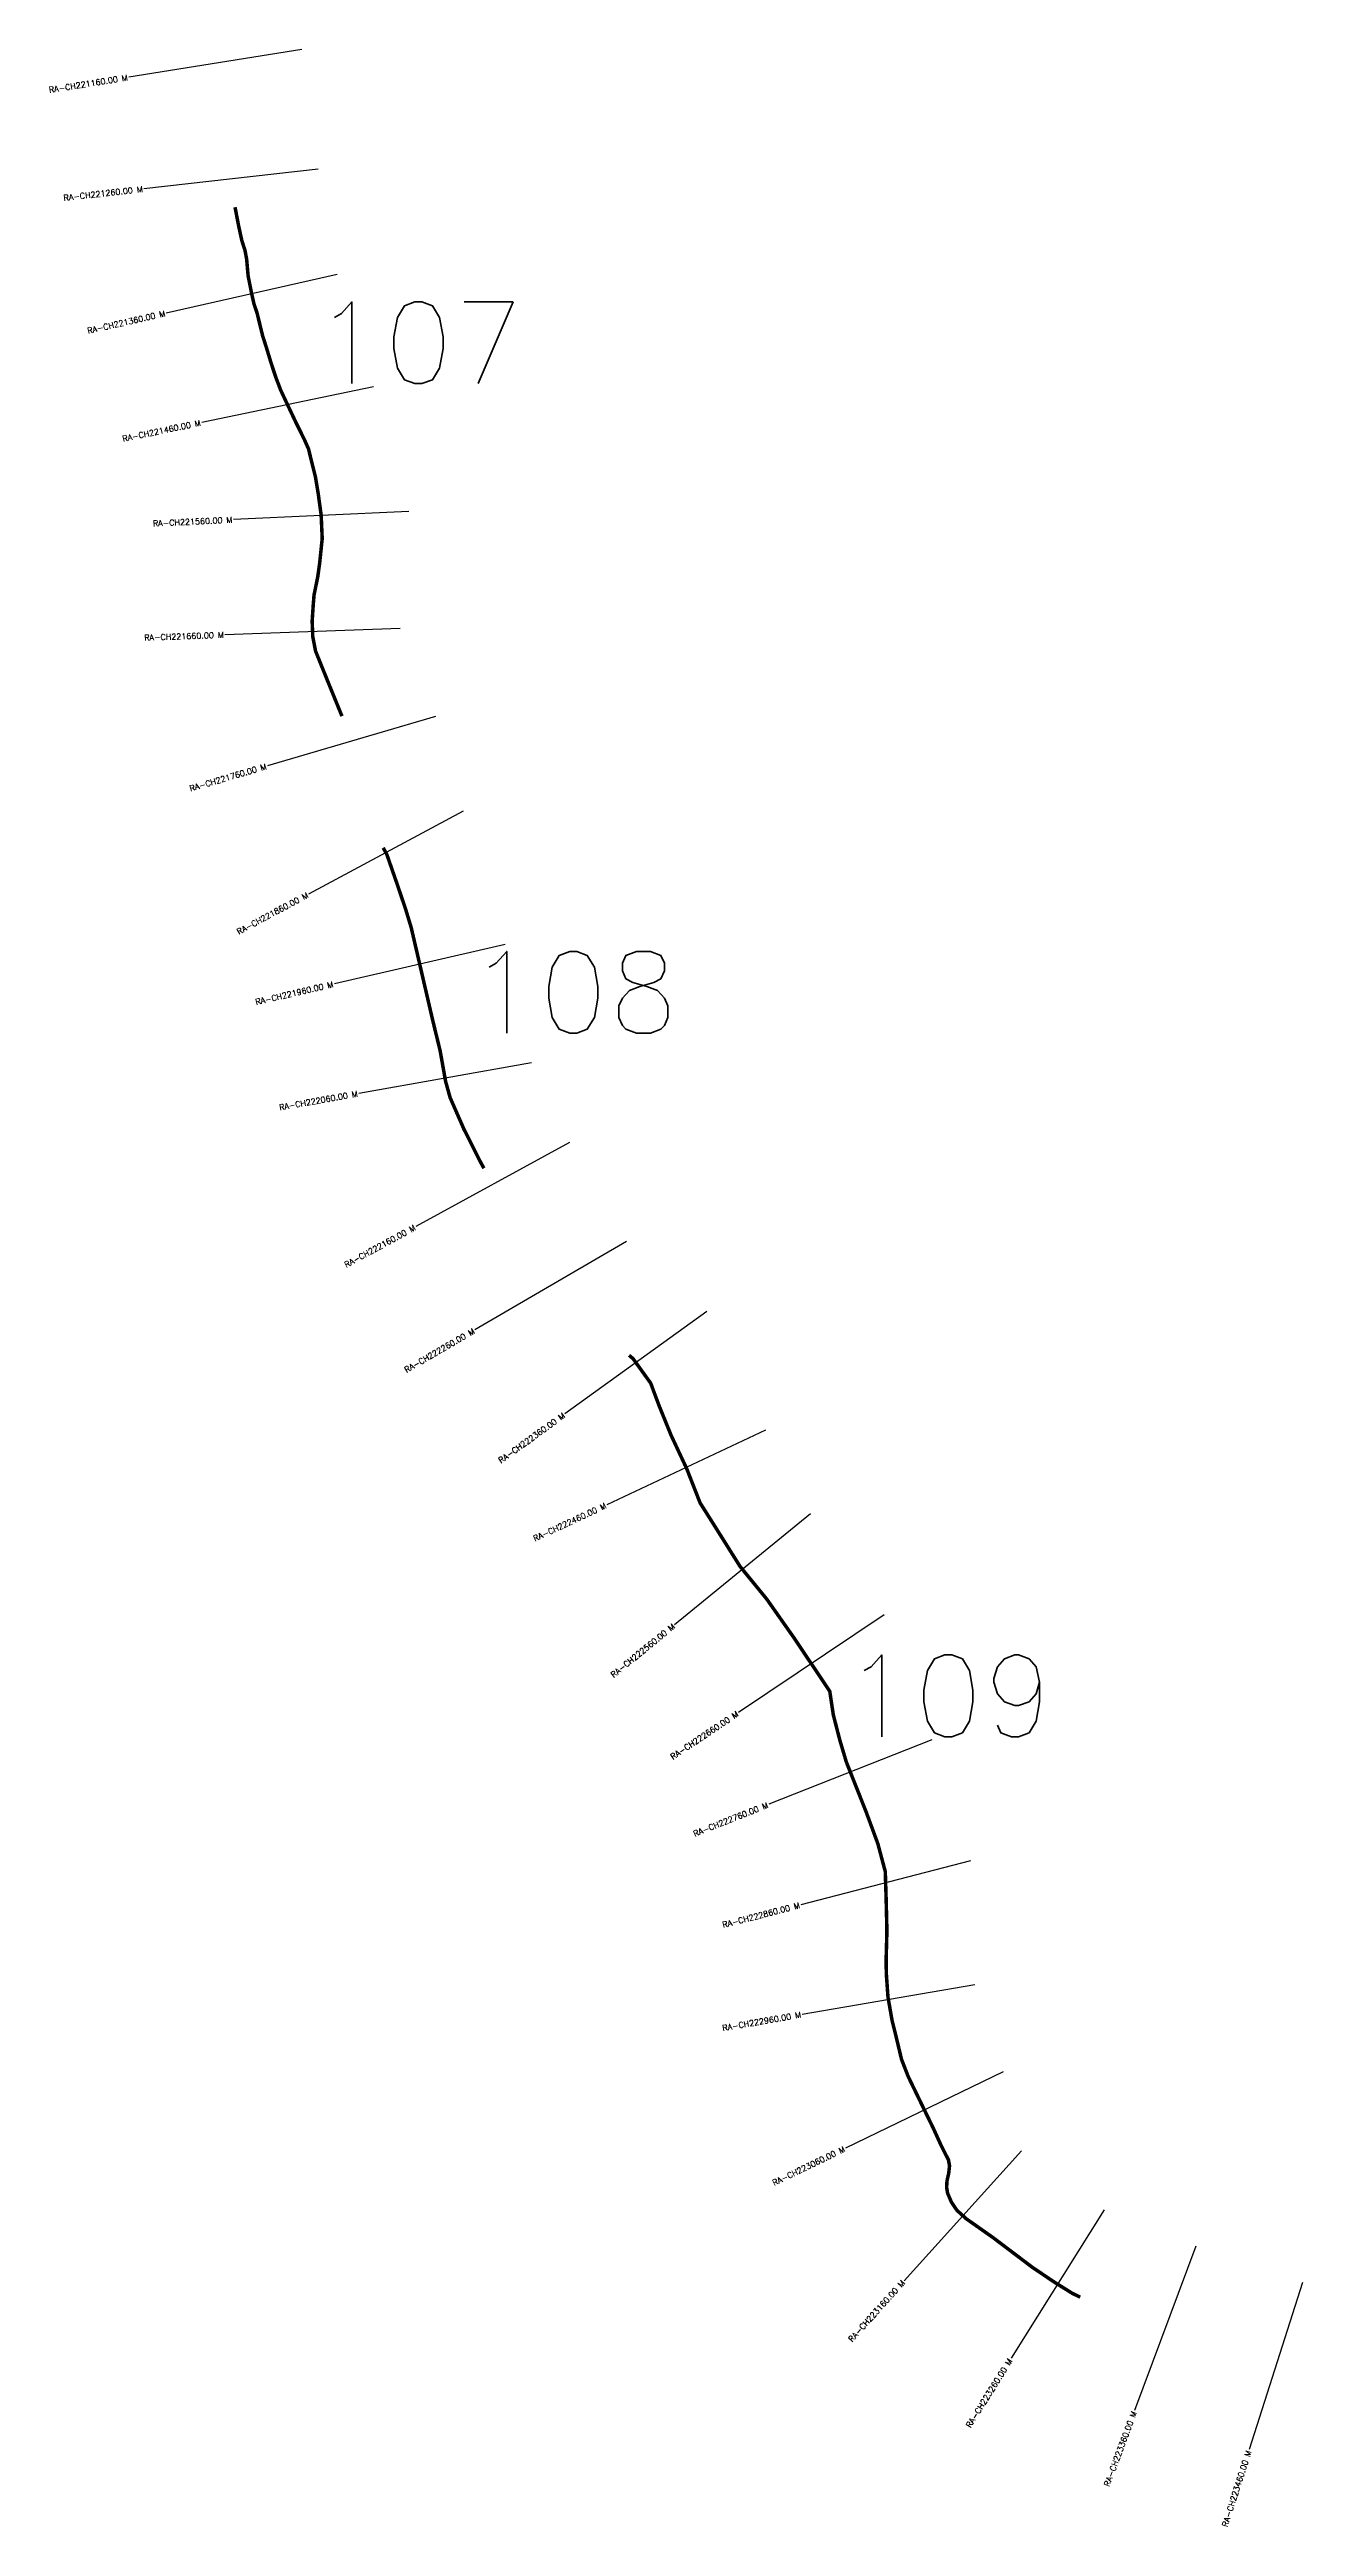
# Model space of a CAD drawing. Header units: metres. Extents: x 274575 to 279397, y 2057151 to 2064249.
# Drawn here: x 274575 to 275647, y 2062041 to 2064161 of the extents above; entities that cross this region are included whole.
import ezdxf
from ezdxf.enums import TextEntityAlignment as Align

# ---------------------------------------------------------------- set-up
doc = ezdxf.new("R2010")
doc.units = ezdxf.units.M
doc.header["$MEASUREMENT"] = 0
for name, color, linetype in [('CS', 134, 'Continuous'), ('CSMark', 6, 'Continuous'), ('NATURALLY PROTECTED', 3, 'Continuous')]:
    doc.layers.add(name, color=color, linetype=linetype)
doc.styles.get("Standard").update_dxf_attribs({"font": 'simplex.shx'})

msp = doc.modelspace()

# ---------------------------------------------------------------- linework, layer by layer
at = {"layer": 'CS'}
for p, q in [((274790.8, 2064161), (274642.7, 2064137.3)), ((274804.6, 2064058.6), (274655.5, 2064041.7)), ((274821, 2063968.5), (274674.7, 2063935.4)), ((274852, 2063872.2), (274705.1, 2063841.8)), ((274882.2, 2063765.7), (274732.4, 2063758.6)), ((274874.9, 2063665.5), (274725, 2063660)), ((274905.2, 2063590.1), (274761.3, 2063547.8)), ((274928.7, 2063509.1), (274796.5, 2063438.1)), ((274964.7, 2063395), (274818.6, 2063361.2)), ((274987.2, 2063293.6), (274839.5, 2063267.4)), ((275019.9, 2063225.6), (274888.4, 2063153.6)), ((275068.5, 2063140.6), (274938.8, 2063065.1)), ((275137.5, 2063080.9), (275015.9, 2062993.1)), ((275187.6, 2062979.1), (275051.8, 2062915.4)), ((275226, 2062907.5), (275109.7, 2062812.7)), ((275289.1, 2062821.1), (275164.5, 2062737.6)), ((275329.9, 2062714.2), (275190.5, 2062659)), ((275363, 2062610.5), (275217.8, 2062573)), ((275366.7, 2062504.6), (275218.9, 2062479.1)), ((275391.1, 2062430.1), (275256.1, 2062364.7)), ((275406.8, 2062362.5), (275306.2, 2062251.2)), ((275477.4, 2062311.8), (275397.7, 2062184.8)), ((275556, 2062280.8), (275503.5, 2062140.2)), ((275647.1, 2062249.6), (275601.5, 2062106.7))]:
    msp.add_line(p, q, dxfattribs=at)
at = {"layer": 'NATURALLY PROTECTED', "const_width": 3, "flags": 128}
for points in [[(274733.6, 2064026), (274736.6, 2064010.4), (274739.4, 2063997.5), (274742.1, 2063989.1), (274743.5, 2063981.8), (274744.8, 2063967.2), (274747.8, 2063952.1), (274749.8, 2063943.3), (274752.4, 2063935.6), (274754.7, 2063926.2), (274757.2, 2063916), (274760.8, 2063904.7), (274764.5, 2063892.5), (274768.4, 2063880.7), (274772.6, 2063869.6), (274778.5, 2063857), (274785.6, 2063842), (274792.9, 2063827.2), (274796.5, 2063819.1), (274799.2, 2063807.9), (274802.4, 2063795.2), (274804.8, 2063780.7), (274807.3, 2063762.5), (274808.2, 2063742.4), (274806, 2063721.2), (274804.4, 2063709.8), (274801.2, 2063694), (274800.5, 2063685.3), (274799.6, 2063671.7), (274800.1, 2063658.6), (274802.5, 2063646.1), (274813.9, 2063617.9), (274825.1, 2063590.4)], [(274860.4, 2063477.7), (274863.5, 2063472), (274872.9, 2063445), (274879.7, 2063424.8), (274884.4, 2063409.3), (274903, 2063329.1), (274909.1, 2063304.1), (274913.8, 2063277.8), (274917.7, 2063263.8), (274929.3, 2063237.3), (274943.1, 2063209.8), (274946.6, 2063203.4)], [(275070.8, 2063043.3), (275074.2, 2063040.5), (275089.3, 2063019.5), (275096.7, 2062999.7), (275106.9, 2062974.6), (275120.1, 2062946.4), (275131.6, 2062917), (275143.6, 2062898), (275165.8, 2062862.6), (275188.6, 2062834.7), (275212.3, 2062801), (275242.6, 2062755.7), (275245.6, 2062735.6), (275251.2, 2062713.9), (275256.8, 2062695.1), (275273.7, 2062652.5), (275283.7, 2062625.4), (275290.1, 2062601.4), (275290.8, 2062579.2), (275291.5, 2062550.7), (275290.8, 2062525.1), (275291, 2062513.7), (275292.4, 2062494), (275295.9, 2062474), (275298.3, 2062464.5), (275304, 2062440.7), (275309.7, 2062426), (275322.3, 2062400), (275331.1, 2062381.9), (275337.8, 2062367.2), (275344.2, 2062354.5), (275345.1, 2062349.6), (275344.4, 2062343.3), (275342.9, 2062336.5), (275342.6, 2062331.2), (275343.4, 2062326.2), (275346.7, 2062318.5), (275351.4, 2062311.5), (275359.3, 2062304.3), (275382.2, 2062288.2), (275416.6, 2062262.2), (275435.9, 2062249.3), (275450, 2062240.5), (275457, 2062237.1)]]:
    msp.add_lwpolyline(points, dxfattribs=at)

# ---------------------------------------------------------------- texts
at = {"char_height": 70, "attachment_point": 1}
for s, insert in [('107', (274800.6, 2063945)), ('108', (274933.1, 2063389)), ('109', (275254.1, 2062786.8))]:
    msp.add_mtext_dynamic_manual_height_columns(s, width=95.172, gutter_width=1, heights=[0], dxfattribs=dict(at, insert=insert))
at = {"layer": 'CSMark'}
for s, rotation, p in [('RA-CH221160.00 M', 9.1012, (274641.7, 2064137.1)), ('RA-CH221260.00 M', 6.445, (274654.6, 2064041.6)), ('RA-CH221360.00 M', 12.7307, (274673.7, 2063935.2)), ('RA-CH221460.00 M', 11.7065, (274704.1, 2063841.6)), ('RA-CH221560.00 M', 2.7026, (274731.4, 2063758.5)), ('RA-CH221660.00 M', 2.0749, (274724, 2063660)), ('RA-CH221760.00 M', 16.3851, (274760.3, 2063547.5)), ('RA-CH221860.00 M', 28.2531, (274795.7, 2063437.7)), ('RA-CH221960.00 M', 13.0227, (274817.6, 2063361)), ('RA-CH222060.00 M', 10.0336, (274838.5, 2063267.3)), ('RA-CH222160.00 M', 28.7149, (274887.5, 2063153.1)), ('RA-CH222260.00 M', 30.2091, (274938, 2063064.6)), ('RA-CH222360.00 M', 35.8016, (275015.1, 2062992.5)), ('RA-CH222460.00 M', 25.1006, (275050.9, 2062915)), ('RA-CH222560.00 M', 39.1819, (275109, 2062812.1)), ('RA-CH222660.00 M', 33.8285, (275163.6, 2062737)), ('RA-CH222760.00 M', 21.6128, (275189.5, 2062658.6)), ('RA-CH222860.00 M', 14.4984, (275216.8, 2062572.7)), ('RA-CH222960.00 M', 9.778, (275217.9, 2062479)), ('RA-CH223060.00 M', 25.8398, (275255.2, 2062364.3)), ('RA-CH223160.00 M', 47.8509, (275305.5, 2062250.5)), ('RA-CH223260.00 M', 57.9006, (275397.1, 2062183.9)), ('RA-CH223360.00 M', 69.5467, (275503.2, 2062139.3)), ('RA-CH223460.00 M', 72.3045, (275601.2, 2062105.7))]:
    msp.add_text(s, height=5, rotation=rotation, dxfattribs=at).set_placement(p, align=Align.MIDDLE_RIGHT)

doc.saveas('drawing.dxf')
